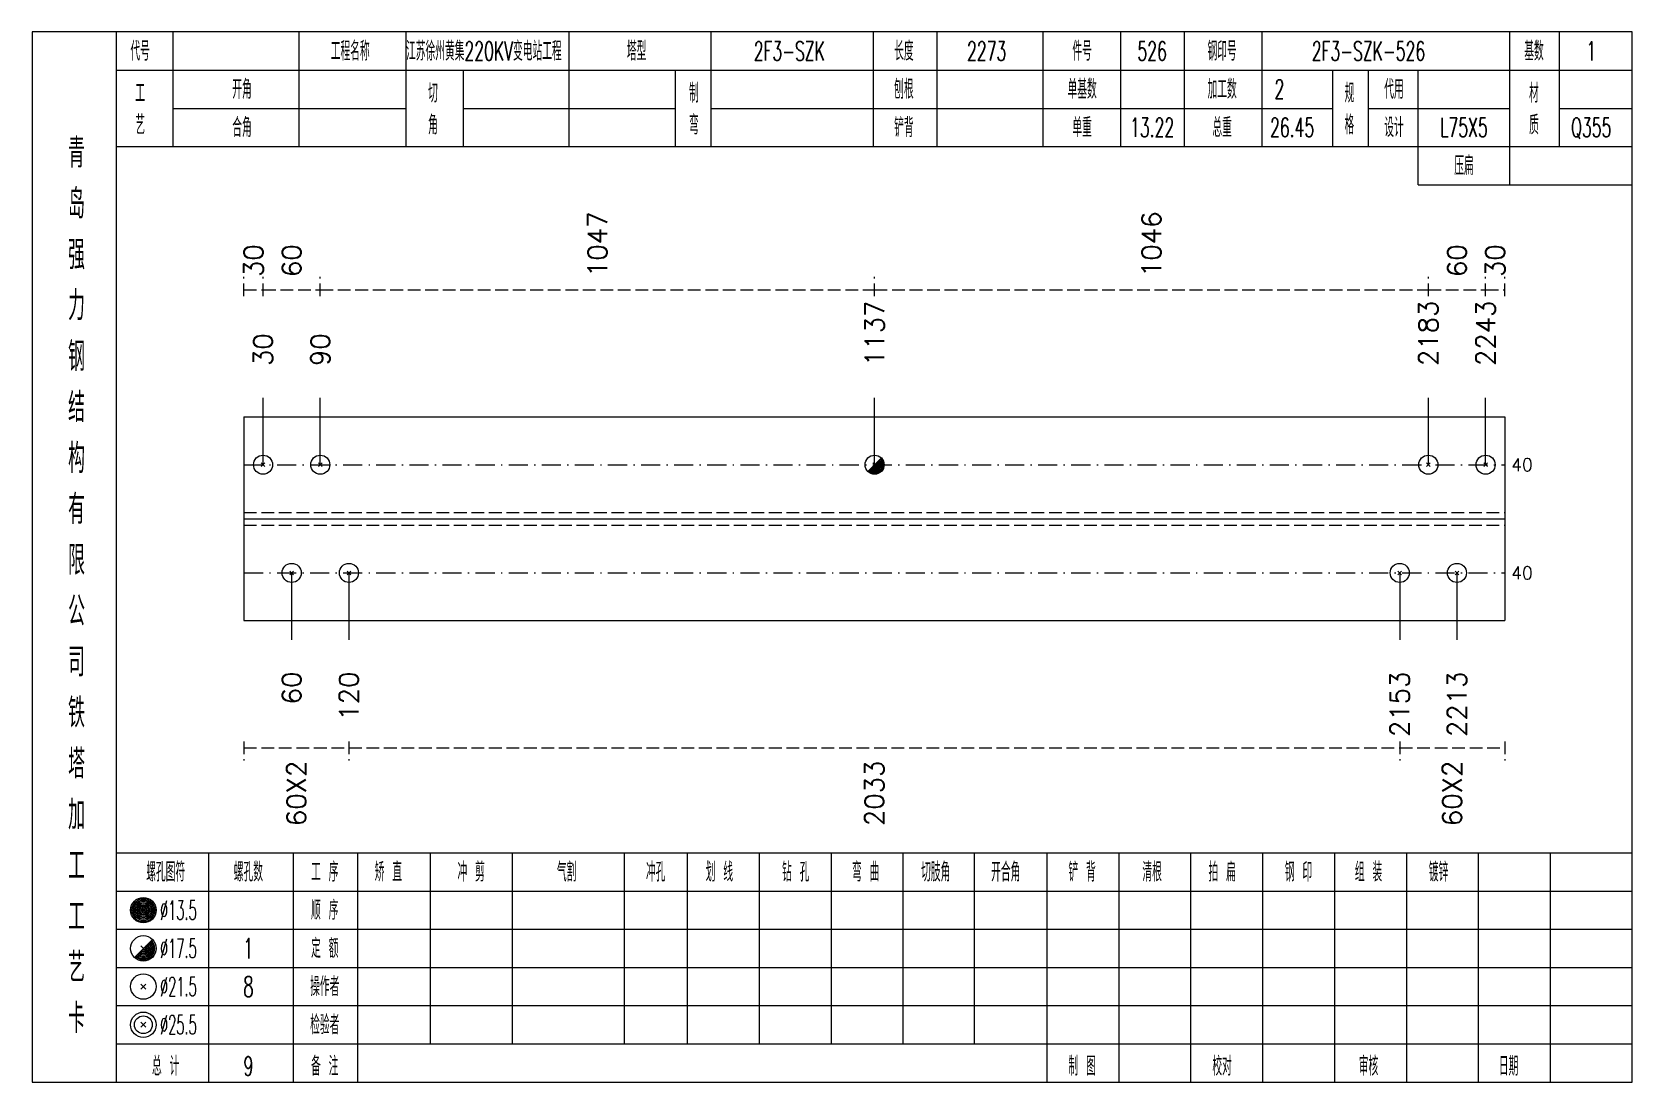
# Model space of a CAD drawing. Extents: x 0 to 4623, y -1159 to 4890.
# Drawn here: x 1868.4 to 2119.8, y 2250 to 2415 of the extents above; entities that cross this region are included whole.
import ezdxf
from ezdxf.enums import TextEntityAlignment as Align

# ---------------------------------------------------------------- set-up
doc = ezdxf.new("R2010")
doc.units = 0
doc.header["$MEASUREMENT"] = 0
doc.linetypes.add('一点画线', pattern=[5.2, 3, -1, 0.2, -1])
doc.linetypes.add('虚线', pattern=[2.75, 2, -0.75])
doc.layers.get('0').update_dxf_attribs({"linetype": 'CONTINUOUS', "lineweight": 25})
for name, color, linetype, lineweight in [('1', 7, 'CONTINUOUS', 25), ('4', 7, 'CONTINUOUS', 25), ('5', 7, 'CONTINUOUS', 25)]:
    doc.layers.add(name, color=color, linetype=linetype, lineweight=lineweight)
doc.styles.get("Standard").update_dxf_attribs({"font": 'simplex.shx', "width": 0.7, "height": 3, "bigfont": 'gbhzfs.shx'})

msp = doc.modelspace()

# ---------------------------------------------------------------- texts
at = {"color": 8, "linetype": 'Continuous', "lineweight": 9}
for s, p in [('1047', (1957.247, 2376.5)), ('1046', (2044.297, 2376.5)), ('30', (1903.2, 2376.5)), ('60', (1909.2, 2376.5)), ('60', (2092.3, 2376.5)), ('30', (2098.3, 2376.5))]:
    msp.add_text(s, height=3, rotation=90, dxfattribs=at).set_placement(p, align=Align.MIDDLE_LEFT)
at = {"color": 7, "linetype": 'Continuous', "lineweight": 13}
for s, p in [('1137', (2000.794, 2362.5)), ('2183', (2087.8, 2362.5)), ('2243', (2096.8, 2362.5)), ('30', (1904.7, 2362.5)), ('90', (1913.7, 2362.5))]:
    msp.add_text(s, height=3, rotation=90, dxfattribs=at).set_placement(p, align=Align.MIDDLE_LEFT)
for p in [(2100.8, 2347), (2100.8, 2330)]:
    msp.add_text('40', height=2, dxfattribs=at).set_placement(p, align=Align.MIDDLE_LEFT)
at = {"color": 8, "linetype": 'Continuous', "lineweight": 9}
for s, p in [('60X2', (1909.95, 2300.5)), ('2033', (2000.75, 2300.5)), ('60X2', (2091.55, 2300.5))]:
    msp.add_text(s, height=3, rotation=90, dxfattribs=at).set_placement(p, align=Align.MIDDLE_RIGHT)
at = {"layer": '1', "color": 7, "linetype": 'Continuous', "lineweight": 13}
for s, p in [('60', (1909.2, 2314.5)), ('120', (1918.2, 2314.5)), ('2153', (2083.3, 2314.5)), ('2213', (2092.3, 2314.5))]:
    msp.add_text(s, height=3, rotation=90, dxfattribs=at).set_placement(p, align=Align.MIDDLE_RIGHT)
at = {"layer": '4', "color": 1, "linetype": 'Continuous', "lineweight": 13}
for s, height, width, p in [('代号', 3, 0.6, (1885.4, 2412)), ('工程名称', 3, 0.6, (1918.4, 2412)), ('江苏徐州黄集220KV变电站工程', 3, 0.6, (1939.4, 2412)), ('塔型', 3, 0.6, (1963.4, 2412)), ('2F3-SZK', 3, 0.6, (1987.4, 2412)), ('长度', 3, 0.6, (2005.4, 2412)), ('2273', 3, 0.6, (2018.4, 2412)), ('件号', 3, 0.6, (2033.4, 2412)), ('526', 3, 0.6, (2044.4, 2412)), ('钢印号', 3, 0.6, (2055.4, 2412)), ('2F3-SZK-526', 3, 0.6, (2078.4, 2412)), ('基数', 3, 0.6, (2104.4, 2412)), ('1', 3, 0.6, (2113.4, 2412)), ('工', 3, 0.6, (1885.4, 2405.4)), ('开角', 3, 0.6, (1901.4, 2406)), ('切', 3, 0.6, (1931.4, 2405.4)), ('制', 3, 0.6, (1972.4, 2405.4)), ('刨根', 3, 0.6, (2005.4, 2406)), ('单基数', 3, 0.6, (2033.4, 2406)), ('加工数', 3, 0.6, (2055.4, 2406)), ('2', 3, 0.6, (2064.4, 2406)), ('规', 3, 0.6, (2075.4, 2405.4)), ('代用', 3, 0.6, (2082.4, 2406)), ('材', 3, 0.6, (2104.4, 2405.4)), ('艺', 3, 0.6, (1885.4, 2400.4)), ('合角', 3, 0.6, (1901.4, 2400)), ('角', 3, 0.6, (1931.4, 2400.4)), ('弯', 3, 0.6, (1972.4, 2400.4)), ('铲背', 3, 0.6, (2005.4, 2400)), ('单重', 3, 0.6, (2033.4, 2400)), ('13.22', 3, 0.6, (2044.4, 2400)), ('总重', 3, 0.6, (2055.4, 2400)), ('26.45', 3, 0.6, (2066.4, 2400)), ('格', 3, 0.6, (2075.4, 2400.4)), ('设计', 3, 0.6, (2082.4, 2400)), ('L75X5', 3, 0.6, (2093.4, 2400)), ('质', 3, 0.6, (2104.4, 2400.4)), ('Q355', 3, 0.6, (2113.4, 2400)), ('青', 4.6, 0.8, (1875.4, 2396)), ('压扁', 3, 0.6, (2093.4, 2394)), ('岛', 4.6, 0.8, (1875.4, 2388)), ('强', 4.6, 0.8, (1875.4, 2380)), ('力', 4.6, 0.8, (1875.4, 2372)), ('钢', 4.6, 0.8, (1875.4, 2364)), ('结', 4.6, 0.8, (1875.4, 2356)), ('构', 4.6, 0.8, (1875.4, 2348)), ('有', 4.6, 0.8, (1875.4, 2340)), ('限', 4.6, 0.8, (1875.4, 2332)), ('公', 4.6, 0.8, (1875.4, 2324)), ('司', 4.6, 0.8, (1875.4, 2316)), ('铁', 4.6, 0.8, (1875.4, 2308)), ('塔', 4.6, 0.8, (1875.4, 2300)), ('加', 4.6, 0.8, (1875.4, 2292)), ('工', 4.6, 0.8, (1875.4, 2284)), ('螺孔图符', 3, 0.6, (1889.4, 2283)), ('螺孔数', 3, 0.6, (1902.4, 2283)), ('工 序', 3, 0.6, (1914.4, 2283)), ('矫 直', 3, 0.6, (1924.4, 2283)), ('冲 剪', 3, 0.6, (1937.4, 2283)), ('气割', 3, 0.6, (1952.4, 2283)), ('冲孔', 3, 0.6, (1966.4, 2283)), ('划 线', 3, 0.6, (1976.4, 2283)), ('钻 孔', 3, 0.6, (1988.4, 2283)), ('弯 曲', 3, 0.6, (1999.4, 2283)), ('切肢角', 3, 0.6, (2010.4, 2283)), ('开合角', 3, 0.6, (2021.4, 2283)), ('铲 背', 3, 0.6, (2033.4, 2283)), ('清根', 3, 0.6, (2044.4, 2283)), ('拍 扁', 3, 0.6, (2055.4, 2283)), ('钢 印', 3, 0.6, (2067.4, 2283)), ('组 装', 3, 0.6, (2078.4, 2283)), ('镀锌', 3, 0.6, (2089.4, 2283)), ('工', 4.6, 0.8, (1875.4, 2276)), ('%%C13.5', 3, 0.5, (1891.4, 2277)), ('顺 序', 3, 0.6, (1914.4, 2277)), ('定 额', 3, 0.6, (1914.4, 2271)), ('艺', 4.6, 0.8, (1875.4, 2268)), ('%%C17.5', 3, 0.5, (1891.4, 2271)), ('1', 3.2, 0.6, (1902.4, 2271)), ('%%C21.5', 3, 0.5, (1891.4, 2265)), ('8', 3.2, 0.6, (1902.4, 2265)), ('操作者', 3, 0.6, (1914.4, 2265)), ('卡', 4.6, 0.8, (1875.4, 2260)), ('%%C25.5', 3, 0.5, (1891.4, 2259)), ('检验者', 3, 0.6, (1914.4, 2259)), ('总 计', 3, 0.6, (1889.4, 2252.5)), ('9', 3, 0.6, (1902.4, 2252.5)), ('备 注', 3, 0.6, (1914.4, 2252.5)), ('制 图', 3, 0.6, (2033.4, 2252.5)), ('校对', 3, 0.6, (2055.4, 2252.5)), ('审核', 3, 0.6, (2078.4, 2252.5)), ('日期', 3, 0.6, (2100.4, 2252.5))]:
    msp.add_text(s, height=height, dxfattribs=dict(at, width=width)).set_placement(p, align=Align.MIDDLE_CENTER)

# ---------------------------------------------------------------- blocks, each defined once
blk = doc.blocks.new('孔21.5')
at = {"layer": '5', "color": 7, "linetype": 'Continuous', "lineweight": 13}
for p, q in [((-0.2, -0.2), (0.2, 0.2)), ((-0.2, 0.2), (0.2, -0.2))]:
    blk.add_line(p, q, dxfattribs=at)
blk.add_circle((0, 0), 1, dxfattribs=at)
blk = doc.blocks.new('孔17.5')
at = {"layer": '5', "color": 7, "linetype": 'Continuous', "lineweight": 13}
for p, q in [((-0.707, -0.707), (0.707, 0.707)), ((-0.2, 0.2), (0.2, -0.2))]:
    blk.add_line(p, q, dxfattribs=at)
blk.add_circle((0, 0), 1, dxfattribs=at)
for radius in [0.9, 0.8, 0.7, 0.6, 0.5, 0.4, 0.3, 0.2, 0.1]:
    blk.add_arc((0, 0), radius, 225, 45, dxfattribs=at)

# ---------------------------------------------------------------- linework, layer by layer
at = {"color": 8, "linetype": '虚线', "lineweight": 9}
for p, q in [((1901.7, 2373.5), (1901.7, 2376.5)), ((1904.7, 2373.5), (1904.7, 2376.5)), ((1904.7, 2373.5), (1904.7, 2376.5)), ((1913.7, 2373.5), (1913.7, 2376.5)), ((1913.7, 2373.5), (1913.7, 2376.5)), ((2000.794, 2373.5), (2000.794, 2376.5)), ((2000.794, 2373.5), (2000.794, 2376.5)), ((2087.8, 2373.5), (2087.8, 2376.5)), ((2087.8, 2373.5), (2087.8, 2376.5)), ((2096.8, 2373.5), (2096.8, 2376.5)), ((2096.8, 2373.5), (2096.8, 2376.5)), ((2099.8, 2373.5), (2099.8, 2376.5)), ((1901.7, 2374.5), (1904.7, 2374.5)), ((1904.7, 2374.5), (1913.7, 2374.5)), ((1913.7, 2374.5), (2000.794, 2374.5)), ((2000.794, 2374.5), (2087.8, 2374.5)), ((2087.8, 2374.5), (2096.8, 2374.5)), ((2096.8, 2374.5), (2099.8, 2374.5)), ((1901.7, 2303.5), (1901.7, 2300.5)), ((1918.2, 2303.5), (1918.2, 2300.5)), ((1918.2, 2303.5), (1918.2, 2300.5)), ((2083.3, 2303.5), (2083.3, 2300.5)), ((2083.3, 2303.5), (2083.3, 2300.5)), ((2099.8, 2303.5), (2099.8, 2300.5)), ((1901.7, 2302.5), (1918.2, 2302.5)), ((1918.2, 2302.5), (2083.3, 2302.5)), ((2083.3, 2302.5), (2099.8, 2302.5))]:
    msp.add_line(p, q, dxfattribs=at)
at = {"color": 7, "linetype": 'Continuous', "lineweight": 13}
for p, q in [((1904.7, 2347), (1904.7, 2357.5)), ((1913.7, 2347), (1913.7, 2357.5)), ((2000.794, 2347), (2000.794, 2357.5)), ((2087.8, 2347), (2087.8, 2357.5)), ((2096.8, 2347), (2096.8, 2357.5)), ((1909.2, 2330), (1909.2, 2319.5)), ((1918.2, 2330), (1918.2, 2319.5)), ((2083.3, 2330), (2083.3, 2319.5)), ((2092.3, 2330), (2092.3, 2319.5))]:
    msp.add_line(p, q, dxfattribs=at)
at = {"color": 7, "linetype": 'Continuous', "lineweight": 18}
for p, q in [((1901.7, 2354.5), (1901.7, 2322.5)), ((1901.7, 2354.5), (2099.8, 2354.5)), ((2099.8, 2354.5), (2099.8, 2322.5)), ((1901.7, 2338.5), (2099.8, 2338.5))]:
    msp.add_line(p, q, dxfattribs=at)
at = {"color": 3, "linetype": '一点画线', "lineweight": 13}
for p, q in [((1901.7, 2347), (2099.8, 2347)), ((1901.7, 2330), (2099.8, 2330))]:
    msp.add_line(p, q, dxfattribs=at)
at = {"color": 1, "linetype": '虚线', "lineweight": 18}
for p, q in [((1901.7, 2339.5), (2099.8, 2339.5)), ((1901.7, 2337.5), (2099.8, 2337.5))]:
    msp.add_line(p, q, dxfattribs=at)
at = {"layer": '1', "color": 7, "linetype": 'Continuous', "lineweight": 18}
msp.add_line((1901.7, 2322.5), (2099.8, 2322.5), dxfattribs=at)
at = {"layer": '4', "color": 1, "linetype": 'Continuous', "lineweight": 18}
for p, q in [((1881.7, 2250), (1881.7, 2415)), ((1890.6, 2397), (1890.6, 2415)), ((1910.4, 2397), (1910.4, 2415)), ((1927.2, 2397), (1927.2, 2415)), ((1952.8, 2397), (1952.8, 2415)), ((1975.1, 2397), (1975.1, 2415)), ((2000.6, 2397), (2000.6, 2415)), ((2010.6, 2397), (2010.6, 2415)), ((2027.3, 2397), (2027.3, 2415)), ((2039.5, 2397), (2039.5, 2415)), ((2049.5, 2397), (2049.5, 2415)), ((2061.7, 2397), (2061.7, 2415)), ((2100.6, 2391), (2100.6, 2415)), ((2108.4, 2397), (2108.4, 2415)), ((1881.7, 2409), (2119.8, 2409)), ((1936.2, 2397), (1936.2, 2409)), ((1969.5, 2397), (1969.5, 2409)), ((2072.8, 2397), (2072.8, 2409)), ((2078.4, 2397), (2078.4, 2409)), ((2086.2, 2391), (2086.2, 2409)), ((1890.6, 2403), (1927.2, 2403)), ((1936.2, 2403), (1969.5, 2403)), ((1975.1, 2403), (2072.8, 2403)), ((2078.4, 2403), (2100.6, 2403)), ((2108.4, 2403), (2119.8, 2403)), ((1881.7, 2397), (2119.8, 2397)), ((2086.2, 2391), (2119.8, 2391)), ((1881.7, 2286), (2119.8, 2286)), ((1896.2, 2250), (1896.2, 2286)), ((1909.5, 2250), (1909.5, 2286)), ((1919.6, 2250), (1919.6, 2286)), ((1931, 2256), (1931, 2286)), ((1943.9, 2256), (1943.9, 2286)), ((1961.5, 2256), (1961.5, 2286)), ((1971.4, 2256), (1971.4, 2286)), ((1982.7, 2256), (1982.7, 2286)), ((1994, 2256), (1994, 2286)), ((2005.3, 2256), (2005.3, 2286)), ((2016.5, 2256), (2016.5, 2286)), ((2027.9, 2256), (2027.9, 2286)), ((2039.2, 2256), (2039.2, 2286)), ((2050.5, 2256), (2050.5, 2286)), ((2061.8, 2256), (2061.8, 2286)), ((2073.1, 2256), (2073.1, 2286)), ((2084.4, 2256), (2084.4, 2286)), ((2095.7, 2256), (2095.7, 2286)), ((2107, 2256), (2107, 2286)), ((1881.7, 2280), (2119.8, 2280)), ((1881.7, 2274), (2119.8, 2274)), ((1881.7, 2268), (2119.8, 2268)), ((1881.7, 2262), (2119.8, 2262)), ((1881.7, 2256), (2119.8, 2256)), ((2027.9, 2250), (2027.9, 2256)), ((2039.2, 2250), (2039.2, 2256)), ((2050.5, 2250), (2050.5, 2256)), ((2061.8, 2250), (2061.8, 2256)), ((2073.1, 2250), (2073.1, 2256)), ((2084.4, 2250), (2084.4, 2256)), ((2095.7, 2250), (2095.7, 2256)), ((2107, 2250), (2107, 2256))]:
    msp.add_line(p, q, dxfattribs=at)
at = {"layer": '4', "color": 7, "linetype": 'Continuous', "lineweight": 13}
for p, q in [((1885.7, 2276.8), (1886.1, 2277.2)), ((1886.1, 2276.8), (1885.7, 2277.2)), ((1884.486, 2269.586), (1887.314, 2272.414)), ((1885.5, 2271.4), (1886.3, 2270.6)), ((1885.5, 2264.6), (1886.3, 2265.4)), ((1885.5, 2265.4), (1886.3, 2264.6)), ((1885.5, 2258.6), (1886.3, 2259.4)), ((1885.5, 2259.4), (1886.3, 2258.6))]:
    msp.add_line(p, q, dxfattribs=at)
at = {"layer": '4', "color": 1, "linetype": 'Continuous', "lineweight": 18}
msp.add_lwpolyline([(1868.4, 2415), (1868.4, 2250), (2119.8, 2250), (2119.8, 2415)], close=True, dxfattribs=at)
at = {"layer": '4', "color": 7, "linetype": 'Continuous', "lineweight": 13}
for centre, radius in [((1885.9, 2277), 2), ((1885.9, 2277), 1.8), ((1885.9, 2277), 1.6), ((1885.9, 2277), 1.4), ((1885.9, 2277), 1.2), ((1885.9, 2277), 1), ((1885.9, 2277), 0.8), ((1885.9, 2277), 0.6), ((1885.9, 2277), 0.4), ((1885.9, 2277), 0.2), ((1885.9, 2271), 2), ((1885.9, 2265), 2), ((1885.9, 2259), 2), ((1885.9, 2259), 1.4)]:
    msp.add_circle(centre, radius, dxfattribs=at)
for radius in [1.8, 1.6, 1.4, 1.2, 1, 0.8, 0.6, 0.4, 0.2]:
    msp.add_arc((1885.9, 2271), radius, 225, 45, dxfattribs=at)

# ---------------------------------------------------------------- block references
at = {"color": 7, "linetype": 'Continuous', "lineweight": 13, "xscale": 1.5, "yscale": 1.5, "zscale": 1.5}
for name, p in [('孔21.5', (1904.7, 2347)), ('孔21.5', (1913.7, 2347)), ('孔17.5', (2000.794, 2347)), ('孔21.5', (2087.8, 2347)), ('孔21.5', (2096.8, 2347))]:
    msp.add_blockref(name, p, dxfattribs=at)
at = {"layer": '1', "color": 7, "linetype": 'Continuous', "lineweight": 13, "xscale": 1.5, "yscale": 1.5, "zscale": 1.5}
for p in [(1909.2, 2330), (1918.2, 2330), (2083.3, 2330), (2092.3, 2330)]:
    msp.add_blockref('孔21.5', p, dxfattribs=at)

msp.set_redraw_order([(e.dxf.handle, doc.entitydb.next_handle()) for e in msp.query("TEXT MTEXT ATTDEF DIMENSION ARC_DIMENSION")])  # texts and dimensions are drawn at this point

doc.saveas('drawing.dxf')
